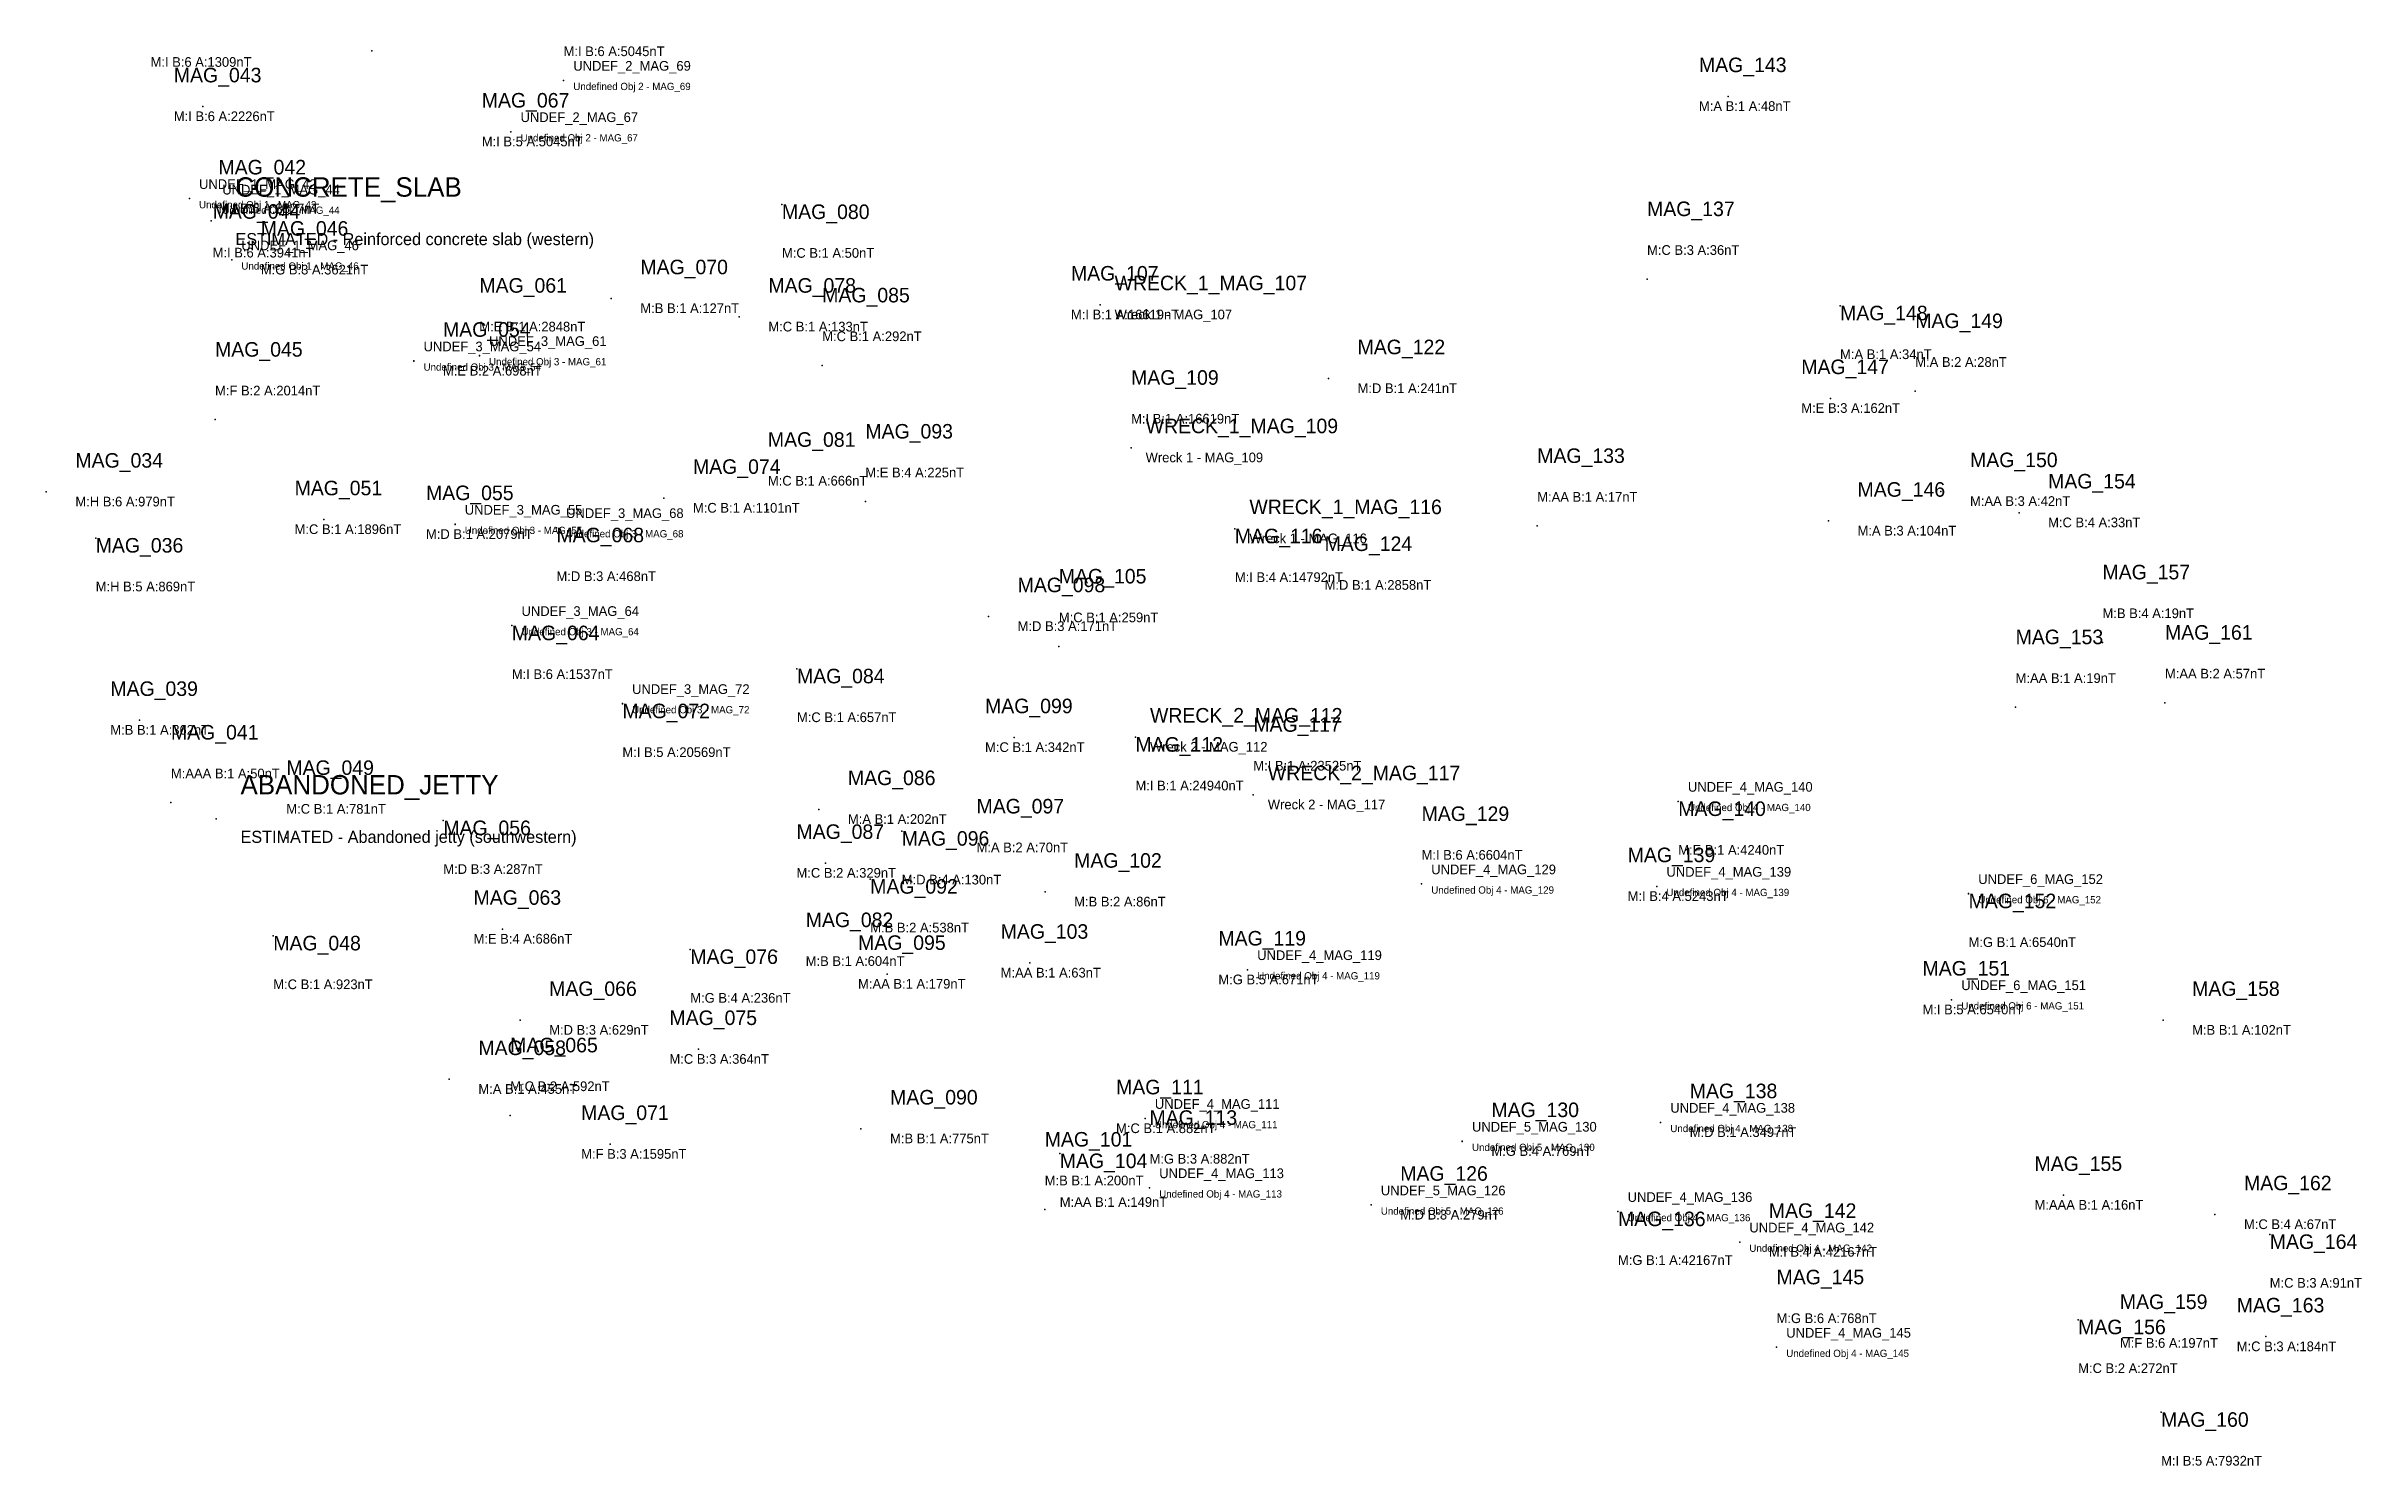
# Model space of a CAD drawing. Extents: x 536277 to 537697, y 710315 to 710997.
# Drawn here: x 536370.5 to 536848, y 710360.9 to 710653.8 of the extents above; entities that cross this region are included whole.
import ezdxf

# ---------------------------------------------------------------- set-up
doc = ezdxf.new("R2010")
doc.units = 0
for name, color, linetype in [('DEBRIS', 30, 'CONTINUOUS'), ('JETTY_QUAY', 2, 'CONTINUOUS'), ('OUTCROPPING', 200, 'CONTINUOUS'), ('UNDEFINED_CONSTRUCTION', 5, 'CONTINUOUS'), ('UNDEFINED_OBJECTS', 6, 'CONTINUOUS'), ('WRECKS', 1, 'CONTINUOUS')]:
    doc.layers.add(name, color=color, linetype=linetype)

msp = doc.modelspace()

# ---------------------------------------------------------------- texts
at = {"layer": 'DEBRIS'}
for s, height, p in [('MAG_143', 3, (536711.313, 710648.425)), ('M:A B:1 A:48nT', 2, (536711.313, 710640.425)), ('MAG_080', 3, (536522.213, 710618.125)), ('MAG_137', 3, (536700.613, 710618.725)), ('M:C B:1 A:50nT', 2, (536522.213, 710610.125)), ('M:C B:3 A:36nT', 2, (536700.613, 710610.725)), ('MAG_070', 3, (536493.013, 710606.725)), ('MAG_078', 3, (536519.413, 710602.925)), ('M:B B:1 A:127nT', 2, (536493.013, 710598.725)), ('MAG_085', 3, (536530.513, 710600.925)), ('M:C B:1 A:133nT', 2, (536519.413, 710594.925)), ('MAG_148', 3, (536740.413, 710597.225)), ('MAG_149', 3, (536755.913, 710595.625)), ('MAG_045', 3, (536405.313, 710589.725)), ('M:C B:1 A:292nT', 2, (536530.513, 710592.925)), ('MAG_122', 3, (536640.913, 710590.225)), ('M:A B:1 A:34nT', 2, (536740.413, 710589.225)), ('MAG_147', 3, (536732.413, 710586.125)), ('M:A B:2 A:28nT', 2, (536755.913, 710587.625)), ('M:F B:2 A:2014nT', 2, (536405.313, 710581.725)), ('M:D B:1 A:241nT', 2, (536640.913, 710582.225)), ('M:E B:3 A:162nT', 2, (536732.413, 710578.125)), ('MAG_081', 3, (536519.313, 710571.125)), ('MAG_093', 3, (536539.413, 710572.825)), ('MAG_034', 3, (536376.513, 710566.825)), ('MAG_074', 3, (536503.863, 710565.542)), ('MAG_133', 3, (536677.963, 710567.792)), ('MAG_150', 3, (536767.213, 710566.925)), ('MAG_051', 3, (536421.713, 710561.125)), ('M:C B:1 A:666nT', 2, (536519.313, 710563.125)), ('M:E B:4 A:225nT', 2, (536539.413, 710564.825)), ('MAG_146', 3, (536744.013, 710560.825)), ('MAG_154', 3, (536783.313, 710562.525)), ('M:H B:6 A:979nT', 2, (536376.513, 710558.825)), ('M:C B:1 A:1101nT', 2, (536503.863, 710557.542)), ('M:AA B:1 A:17nT', 2, (536677.963, 710559.792)), ('M:AA B:3 A:42nT', 2, (536767.213, 710558.925)), ('M:C B:1 A:1896nT', 2, (536421.713, 710553.125)), ('MAG_124', 3, (536634.113, 710549.625)), ('M:A B:3 A:104nT', 2, (536744.013, 710552.825)), ('M:C B:4 A:33nT', 2, (536783.313, 710554.525)), ('MAG_036', 3, (536380.7, 710549.3)), ('M:H B:5 A:869nT', 2, (536380.7, 710541.3)), ('MAG_098', 3, (536570.813, 710541.125)), ('MAG_105', 3, (536579.313, 710542.925)), ('M:D B:1 A:2858nT', 2, (536634.113, 710541.625)), ('MAG_157', 3, (536794.529, 710543.777)), ('M:D B:3 A:171nT', 2, (536570.813, 710533.125)), ('M:C B:1 A:259nT', 2, (536579.313, 710534.925)), ('M:B B:4 A:19nT', 2, (536794.529, 710535.777)), ('MAG_161', 3, (536807.413, 710531.325)), ('MAG_153', 3, (536776.612, 710530.397)), ('MAG_084', 3, (536525.313, 710522.325)), ('M:AA B:1 A:19nT', 2, (536776.612, 710522.397)), ('M:AA B:2 A:57nT', 2, (536807.413, 710523.325)), ('MAG_039', 3, (536383.713, 710519.725)), ('MAG_099', 3, (536564.096, 710516.158)), ('M:C B:1 A:657nT', 2, (536525.313, 710514.325)), ('M:B B:1 A:362nT', 2, (536383.713, 710511.725)), ('MAG_041', 3, (536396.213, 710510.725)), ('M:C B:1 A:342nT', 2, (536564.096, 710508.158)), ('MAG_049', 3, (536420.013, 710503.425)), ('M:AAA B:1 A:50nT', 2, (536396.213, 710502.725)), ('MAG_086', 3, (536535.813, 710501.325)), ('M:C B:1 A:781nT', 2, (536420.013, 710495.425)), ('M:A B:1 A:202nT', 2, (536535.813, 710493.325)), ('MAG_097', 3, (536562.338, 710495.475)), ('MAG_056', 3, (536452.38, 710491.008)), ('MAG_087', 3, (536525.213, 710490.225)), ('MAG_096', 3, (536546.913, 710488.825)), ('M:A B:2 A:70nT', 2, (536562.338, 710487.475)), ('MAG_102', 3, (536582.473, 710484.282)), ('M:D B:3 A:287nT', 2, (536452.38, 710483.008)), ('M:C B:2 A:329nT', 2, (536525.213, 710482.225)), ('MAG_092', 3, (536540.413, 710478.925)), ('M:D B:4 A:130nT', 2, (536546.913, 710480.825)), ('MAG_063', 3, (536458.613, 710476.625)), ('M:B B:2 A:86nT', 2, (536582.473, 710476.282)), ('MAG_082', 3, (536527.113, 710472.025)), ('M:B B:2 A:538nT', 2, (536540.413, 710470.925)), ('MAG_103', 3, (536567.313, 710469.625)), ('MAG_048', 3, (536417.313, 710467.225)), ('M:E B:4 A:686nT', 2, (536458.613, 710468.625)), ('MAG_076', 3, (536503.313, 710464.425)), ('MAG_095', 3, (536537.913, 710467.325)), ('M:B B:1 A:604nT', 2, (536527.113, 710464.025)), ('M:AA B:1 A:63nT', 2, (536567.313, 710461.625)), ('M:C B:1 A:923nT', 2, (536417.313, 710459.225)), ('MAG_066', 3, (536474.213, 710457.825)), ('M:G B:4 A:236nT', 2, (536503.313, 710456.425)), ('M:AA B:1 A:179nT', 2, (536537.913, 710459.325)), ('MAG_158', 3, (536813.013, 710457.825)), ('MAG_075', 3, (536499.013, 710451.825)), ('MAG_058', 3, (536459.613, 710445.625)), ('MAG_065', 3, (536466.172, 710446.19)), ('M:D B:3 A:629nT', 2, (536474.213, 710449.825)), ('M:B B:1 A:102nT', 2, (536813.013, 710449.825)), ('M:C B:3 A:364nT', 2, (536499.013, 710443.825)), ('M:A B:1 A:455nT', 2, (536459.613, 710437.625)), ('M:C B:2 A:592nT', 2, (536466.172, 710438.19)), ('MAG_090', 3, (536544.513, 710435.425)), ('M:B B:1 A:775nT', 2, (536544.513, 710427.425)), ('MAG_101', 3, (536576.401, 710426.747)), ('MAG_104', 3, (536579.502, 710422.304)), ('MAG_155', 3, (536780.513, 710421.725)), ('M:B B:1 A:200nT', 2, (536576.401, 710418.747)), ('MAG_162', 3, (536823.713, 710417.725)), ('M:AA B:1 A:149nT', 2, (536579.502, 710414.304)), ('M:AAA B:1 A:16nT', 2, (536780.513, 710413.725)), ('M:C B:4 A:67nT', 2, (536823.713, 710409.725)), ('MAG_164', 3, (536829.013, 710405.625)), ('MAG_159', 3, (536798.113, 710393.225)), ('MAG_163', 3, (536822.213, 710392.525)), ('M:C B:3 A:91nT', 2, (536829.013, 710397.625)), ('MAG_156', 3, (536789.513, 710388.025)), ('M:F B:6 A:197nT', 2, (536798.113, 710385.225)), ('M:C B:3 A:184nT', 2, (536822.213, 710384.525)), ('M:C B:2 A:272nT', 2, (536789.513, 710380.025)), ('MAG_160', 3, (536806.613, 710368.925)), ('M:I B:5 A:7932nT', 2, (536806.613, 710360.925))]:
    msp.add_text(s, height=height, dxfattribs=at).set_placement(p)
at = {"layer": 'JETTY_QUAY'}
for s, height, p in [('MAG_071', 3, (536480.813, 710432.225)), ('M:F B:3 A:1595nT', 2, (536480.813, 710424.225))]:
    msp.add_text(s, height=height, dxfattribs=at).set_placement(p)
at = {"layer": 'OUTCROPPING'}
for s, height, p in [('CONCRETE_SLAB', 4, (536409.52, 710622.73)), ('ESTIMATED - Reinforced concrete slab (western)', 2.5, (536409.52, 710612.73)), ('ABANDONED_JETTY', 4, (536410.56, 710499.4)), ('ESTIMATED - Abandoned jetty (southwestern)', 2.5, (536410.56, 710489.4))]:
    msp.add_text(s, height=height, dxfattribs=at).set_placement(p)
at = {"layer": 'UNDEFINED_CONSTRUCTION'}
for s, height, p in [('M:I B:6 A:5045nT', 2, (536477.187, 710651.734)), ('M:I B:6 A:1309nT', 2, (536392.013, 710649.525)), ('MAG_043', 3, (536396.813, 710646.325)), ('MAG_067', 3, (536460.313, 710641.125)), ('M:I B:6 A:2226nT', 2, (536396.813, 710638.325)), ('M:I B:5 A:5045nT', 2, (536460.313, 710633.125)), ('MAG_042', 3, (536406.013, 710627.325)), ('MAG_044', 3, (536404.81, 710618.19)), ('M:I B:6 A:3827nT', 2, (536406.013, 710619.325)), ('MAG_046', 3, (536414.738, 710614.683)), ('M:I B:6 A:3941nT', 2, (536404.81, 710610.19)), ('M:G B:3 A:3621nT', 2, (536414.738, 710606.683)), ('MAG_061', 3, (536459.813, 710602.925)), ('MAG_054', 3, (536452.313, 710593.825)), ('M:E B:1 A:2848nT', 2, (536459.813, 710594.925)), ('M:E B:2 A:698nT', 2, (536452.313, 710585.825)), ('MAG_055', 3, (536448.813, 710560.125)), ('M:D B:1 A:2079nT', 2, (536448.813, 710552.125)), ('MAG_068', 3, (536475.713, 710551.425)), ('M:D B:3 A:468nT', 2, (536475.713, 710543.425)), ('MAG_064', 3, (536466.513, 710531.225)), ('M:I B:6 A:1537nT', 2, (536466.513, 710523.225)), ('MAG_072', 3, (536489.313, 710515.125)), ('M:I B:5 A:20569nT', 2, (536489.313, 710507.125)), ('MAG_129', 3, (536654.113, 710493.925)), ('MAG_140', 3, (536707.042, 710494.955)), ('M:I B:6 A:6604nT', 2, (536654.113, 710485.925)), ('MAG_139', 3, (536696.613, 710485.425)), ('M:E B:1 A:4240nT', 2, (536707.042, 710486.955)), ('M:I B:4 A:5243nT', 2, (536696.613, 710477.425)), ('MAG_152', 3, (536766.913, 710475.925)), ('MAG_119', 3, (536612.213, 710468.225)), ('M:G B:1 A:6540nT', 2, (536766.913, 710467.925)), ('M:G B:5 A:671nT', 2, (536612.213, 710460.225)), ('MAG_151', 3, (536757.413, 710462.025)), ('M:I B:5 A:6540nT', 2, (536757.413, 710454.025)), ('MAG_111', 3, (536591.113, 710437.525)), ('MAG_138', 3, (536709.413, 710436.725)), ('MAG_113', 3, (536598.013, 710431.225)), ('M:C B:1 A:882nT', 2, (536591.113, 710429.525)), ('M:D B:1 A:3497nT', 2, (536709.413, 710428.725)), ('M:G B:3 A:882nT', 2, (536598.013, 710423.225)), ('MAG_142', 3, (536725.713, 710412.025)), ('MAG_136', 3, (536694.613, 710410.325)), ('M:I B:4 A:42167nT', 2, (536725.713, 710404.025)), ('M:G B:1 A:42167nT', 2, (536694.613, 710402.325)), ('MAG_145', 3, (536727.313, 710398.325)), ('M:G B:6 A:768nT', 2, (536727.313, 710390.325))]:
    msp.add_text(s, height=height, dxfattribs=at).set_placement(p)
at = {"layer": 'UNDEFINED_OBJECTS'}
for s, height, p in [('UNDEF_2_MAG_69', 2, (536479.19, 710648.73)), ('Undefined Obj 2 - MAG_69', 1.5, (536479.19, 710644.73)), ('UNDEF_2_MAG_67', 2, (536468.31, 710638.13)), ('Undefined Obj 2 - MAG_67', 1.5, (536468.31, 710634.13)), ('UNDEF_1_MAG_42', 2, (536402.01, 710624.33)), ('UNDEF_1_MAG_44', 2, (536406.81, 710623.19)), ('Undefined Obj 1 - MAG_42', 1.5, (536402.01, 710620.33)), ('Undefined Obj 1 - MAG_44', 1.5, (536406.81, 710619.19)), ('UNDEF_1_MAG_46', 2, (536410.74, 710611.68)), ('Undefined Obj 1 - MAG_46', 1.5, (536410.74, 710607.68)), ('UNDEF_3_MAG_54', 2, (536448.31, 710590.83)), ('UNDEF_3_MAG_61', 2, (536461.81, 710591.93)), ('Undefined Obj 3 - MAG_54', 1.5, (536448.31, 710586.83)), ('Undefined Obj 3 - MAG_61', 1.5, (536461.81, 710587.93)), ('UNDEF_3_MAG_55', 2, (536456.81, 710557.13)), ('UNDEF_3_MAG_68', 2, (536477.71, 710556.43)), ('Undefined Obj 3 - MAG_55', 1.5, (536456.81, 710553.13)), ('Undefined Obj 3 - MAG_68', 1.5, (536477.71, 710552.43)), ('Undefined Obj 3 - MAG_64', 1.5, (536468.51, 710532.23)), ('UNDEF_3_MAG_64', 2, (536468.51, 710536.23)), ('UNDEF_3_MAG_72', 2, (536491.31, 710520.13)), ('Undefined Obj 3 - MAG_72', 1.5, (536491.31, 710516.13)), ('UNDEF_4_MAG_140', 2, (536709.04, 710499.96)), ('Undefined Obj 4 - MAG_140', 1.5, (536709.04, 710495.96)), ('UNDEF_4_MAG_129', 2, (536656.11, 710482.93)), ('UNDEF_4_MAG_139', 2, (536704.61, 710482.43)), ('UNDEF_6_MAG_152', 2, (536768.91, 710480.93)), ('Undefined Obj 4 - MAG_129', 1.5, (536656.11, 710478.93)), ('Undefined Obj 4 - MAG_139', 1.5, (536704.61, 710478.43)), ('Undefined Obj 6 - MAG_152', 1.5, (536768.91, 710476.93)), ('UNDEF_4_MAG_119', 2, (536620.21, 710465.23)), ('Undefined Obj 4 - MAG_119', 1.5, (536620.21, 710461.23)), ('UNDEF_6_MAG_151', 2, (536765.41, 710459.03)), ('Undefined Obj 6 - MAG_151', 1.5, (536765.41, 710455.03)), ('UNDEF_4_MAG_111', 2, (536599.11, 710434.53)), ('MAG_130', 3, (536668.513, 710432.825)), ('UNDEF_4_MAG_138', 2, (536705.41, 710433.73)), ('Undefined Obj 4 - MAG_111', 1.5, (536599.11, 710430.53)), ('UNDEF_5_MAG_130', 2, (536664.51, 710429.83)), ('Undefined Obj 4 - MAG_138', 1.5, (536705.41, 710429.73)), ('Undefined Obj 5 - MAG_130', 1.5, (536664.51, 710425.83)), ('M:G B:4 A:769nT', 2, (536668.513, 710424.825)), ('UNDEF_4_MAG_113', 2, (536600.01, 710420.23)), ('MAG_126', 3, (536649.713, 710419.692)), ('Undefined Obj 4 - MAG_113', 1.5, (536600.01, 710416.23)), ('Undefined Obj 5 - MAG_126', 1.5, (536645.71, 710412.69)), ('UNDEF_5_MAG_126', 2, (536645.71, 710416.69)), ('UNDEF_4_MAG_136', 2, (536696.61, 710415.33)), ('M:D B:3 A:279nT', 2, (536649.713, 710411.692)), ('Undefined Obj 4 - MAG_136', 1.5, (536696.61, 710411.33)), ('UNDEF_4_MAG_142', 2, (536721.71, 710409.03)), ('Undefined Obj 4 - MAG_142', 1.5, (536721.71, 710405.03)), ('UNDEF_4_MAG_145', 2, (536729.31, 710387.33)), ('Undefined Obj 4 - MAG_145', 1.5, (536729.31, 710383.33))]:
    msp.add_text(s, height=height, dxfattribs=at).set_placement(p)
at = {"layer": 'WRECKS'}
for s, height, p in [('MAG_107', 3, (536581.813, 710605.425)), ('WRECK_1_MAG_107', 3, (536590.81, 710603.43)), ('M:I B:1 A:16619nT', 2, (536581.813, 710597.425)), ('Wreck 1 - MAG_107', 2, (536590.81, 710597.43)), ('MAG_109', 3, (536594.213, 710583.925)), ('M:I B:1 A:16619nT', 2, (536594.213, 710575.925)), ('WRECK_1_MAG_109', 3, (536597.21, 710573.93)), ('Wreck 1 - MAG_109', 2, (536597.21, 710567.93)), ('WRECK_1_MAG_116', 3, (536618.61, 710557.23)), ('MAG_116', 3, (536615.613, 710551.225)), ('Wreck 1 - MAG_116', 2, (536618.61, 710551.23)), ('M:I B:4 A:14792nT', 2, (536615.613, 710543.225)), ('WRECK_2_MAG_112', 3, (536598.11, 710514.23)), ('MAG_117', 3, (536619.413, 710512.325)), ('MAG_112', 3, (536595.113, 710508.225)), ('Wreck 2 - MAG_112', 2, (536598.11, 710508.23)), ('M:I B:1 A:23525nT', 2, (536619.413, 710504.325)), ('WRECK_2_MAG_117', 3, (536622.41, 710502.33)), ('M:I B:1 A:24940nT', 2, (536595.113, 710500.225)), ('Wreck 2 - MAG_117', 2, (536622.41, 710496.33))]:
    msp.add_text(s, height=height, dxfattribs=at).set_placement(p)

# ---------------------------------------------------------------- linework, layer by layer
at = {"layer": 'DEBRIS'}
for p in [(536437.613, 710652.825), (536717.313, 710643.425), (536522.213, 710621.125), (536700.613, 710605.725), (536487.013, 710601.725), (536513.413, 710597.925), (536740.413, 710600.225), (536530.513, 710587.925), (536634.913, 710585.225), (536755.913, 710582.625), (536405.313, 710576.725), (536738.413, 710581.125), (536370.513, 710561.825), (536497.863, 710560.542), (536519.313, 710558.125), (536539.413, 710559.825), (536761.213, 710561.925), (536777.313, 710557.525), (536427.713, 710556.125), (536634.113, 710552.625), (536677.963, 710554.792), (536738.013, 710555.825), (536380.7, 710552.3), (536564.813, 710536.125), (536579.313, 710529.925), (536794.529, 710530.777), (536525.313, 710525.325), (536389.713, 710514.725), (536776.612, 710517.397), (536807.413, 710518.325), (536570.096, 710511.158), (536396.213, 710497.725), (536529.813, 710496.325), (536452.38, 710494.008), (536546.913, 710491.825), (536420.013, 710490.425), (536531.213, 710485.225), (536540.413, 710481.925), (536562.338, 710482.475), (536576.473, 710479.282), (536464.613, 710471.625), (536417.313, 710470.225), (536503.313, 710467.425), (536521.113, 710467.025), (536543.913, 710462.325), (536573.313, 710464.625), (536468.213, 710452.825), (536807.013, 710452.825), (536505.013, 710446.825), (536453.613, 710440.625), (536466.172, 710433.19), (536538.513, 710430.425), (536579.502, 710425.304), (536786.513, 710416.725), (536576.401, 710413.747), (536817.713, 710412.725), (536829.013, 710408.625), (536789.513, 710391.025), (536804.113, 710388.225), (536828.213, 710387.525), (536806.613, 710371.925)]:
    msp.add_point(p, dxfattribs=at)
at = {"layer": 'JETTY_QUAY'}
msp.add_point((536486.813, 710427.225), dxfattribs=at)
at = {"layer": 'OUTCROPPING'}
for p in [(536404.52, 710617.73), (536405.56, 710494.4)]:
    msp.add_point(p, dxfattribs=at)
at = {"layer": 'UNDEFINED_CONSTRUCTION'}
for p in [(536477.187, 710646.734), (536402.813, 710641.325), (536466.313, 710636.125), (536400.013, 710622.325), (536404.81, 710621.19), (536408.738, 710609.683), (536446.313, 710588.825), (536459.813, 710589.925), (536454.813, 710555.125), (536475.713, 710554.425), (536466.513, 710534.225), (536489.313, 710518.125), (536707.042, 710497.955), (536654.113, 710480.925), (536702.613, 710480.425), (536766.913, 710478.925), (536618.213, 710463.225), (536763.413, 710457.025), (536597.113, 710432.525), (536703.413, 710431.725), (536598.013, 710418.225), (536694.613, 710413.325), (536719.713, 710407.025), (536727.313, 710385.325)]:
    msp.add_point(p, dxfattribs=at)
at = {"layer": 'UNDEFINED_OBJECTS'}
for p in [(536477.19, 710646.73), (536466.31, 710636.13), (536400.01, 710622.33), (536404.81, 710621.19), (536408.74, 710609.68), (536446.31, 710588.83), (536459.81, 710589.93), (536454.81, 710555.13), (536475.71, 710554.43), (536466.51, 710534.23), (536489.31, 710518.13), (536707.04, 710497.96), (536654.11, 710480.93), (536702.61, 710480.43), (536766.91, 710478.93), (536618.21, 710463.23), (536763.41, 710457.03), (536597.11, 710432.53), (536703.41, 710431.73), (536662.51, 710427.83), (536662.513, 710427.825), (536598.01, 710418.23), (536643.71, 710414.69), (536643.713, 710414.692), (536694.61, 710413.33), (536719.71, 710407.03), (536727.31, 710385.33)]:
    msp.add_point(p, dxfattribs=at)
at = {"layer": 'WRECKS'}
for p in [(536587.81, 710600.43), (536587.813, 710600.425), (536594.21, 710570.93), (536594.213, 710570.925), (536615.61, 710554.23), (536615.613, 710554.225), (536595.11, 710511.23), (536595.113, 710511.225), (536619.41, 710499.33), (536619.413, 710499.325)]:
    msp.add_point(p, dxfattribs=at)

msp.set_redraw_order([(e.dxf.handle, doc.entitydb.next_handle()) for e in msp.query("TEXT MTEXT ATTDEF DIMENSION ARC_DIMENSION")])  # texts and dimensions are drawn at this point

doc.saveas('drawing.dxf')
